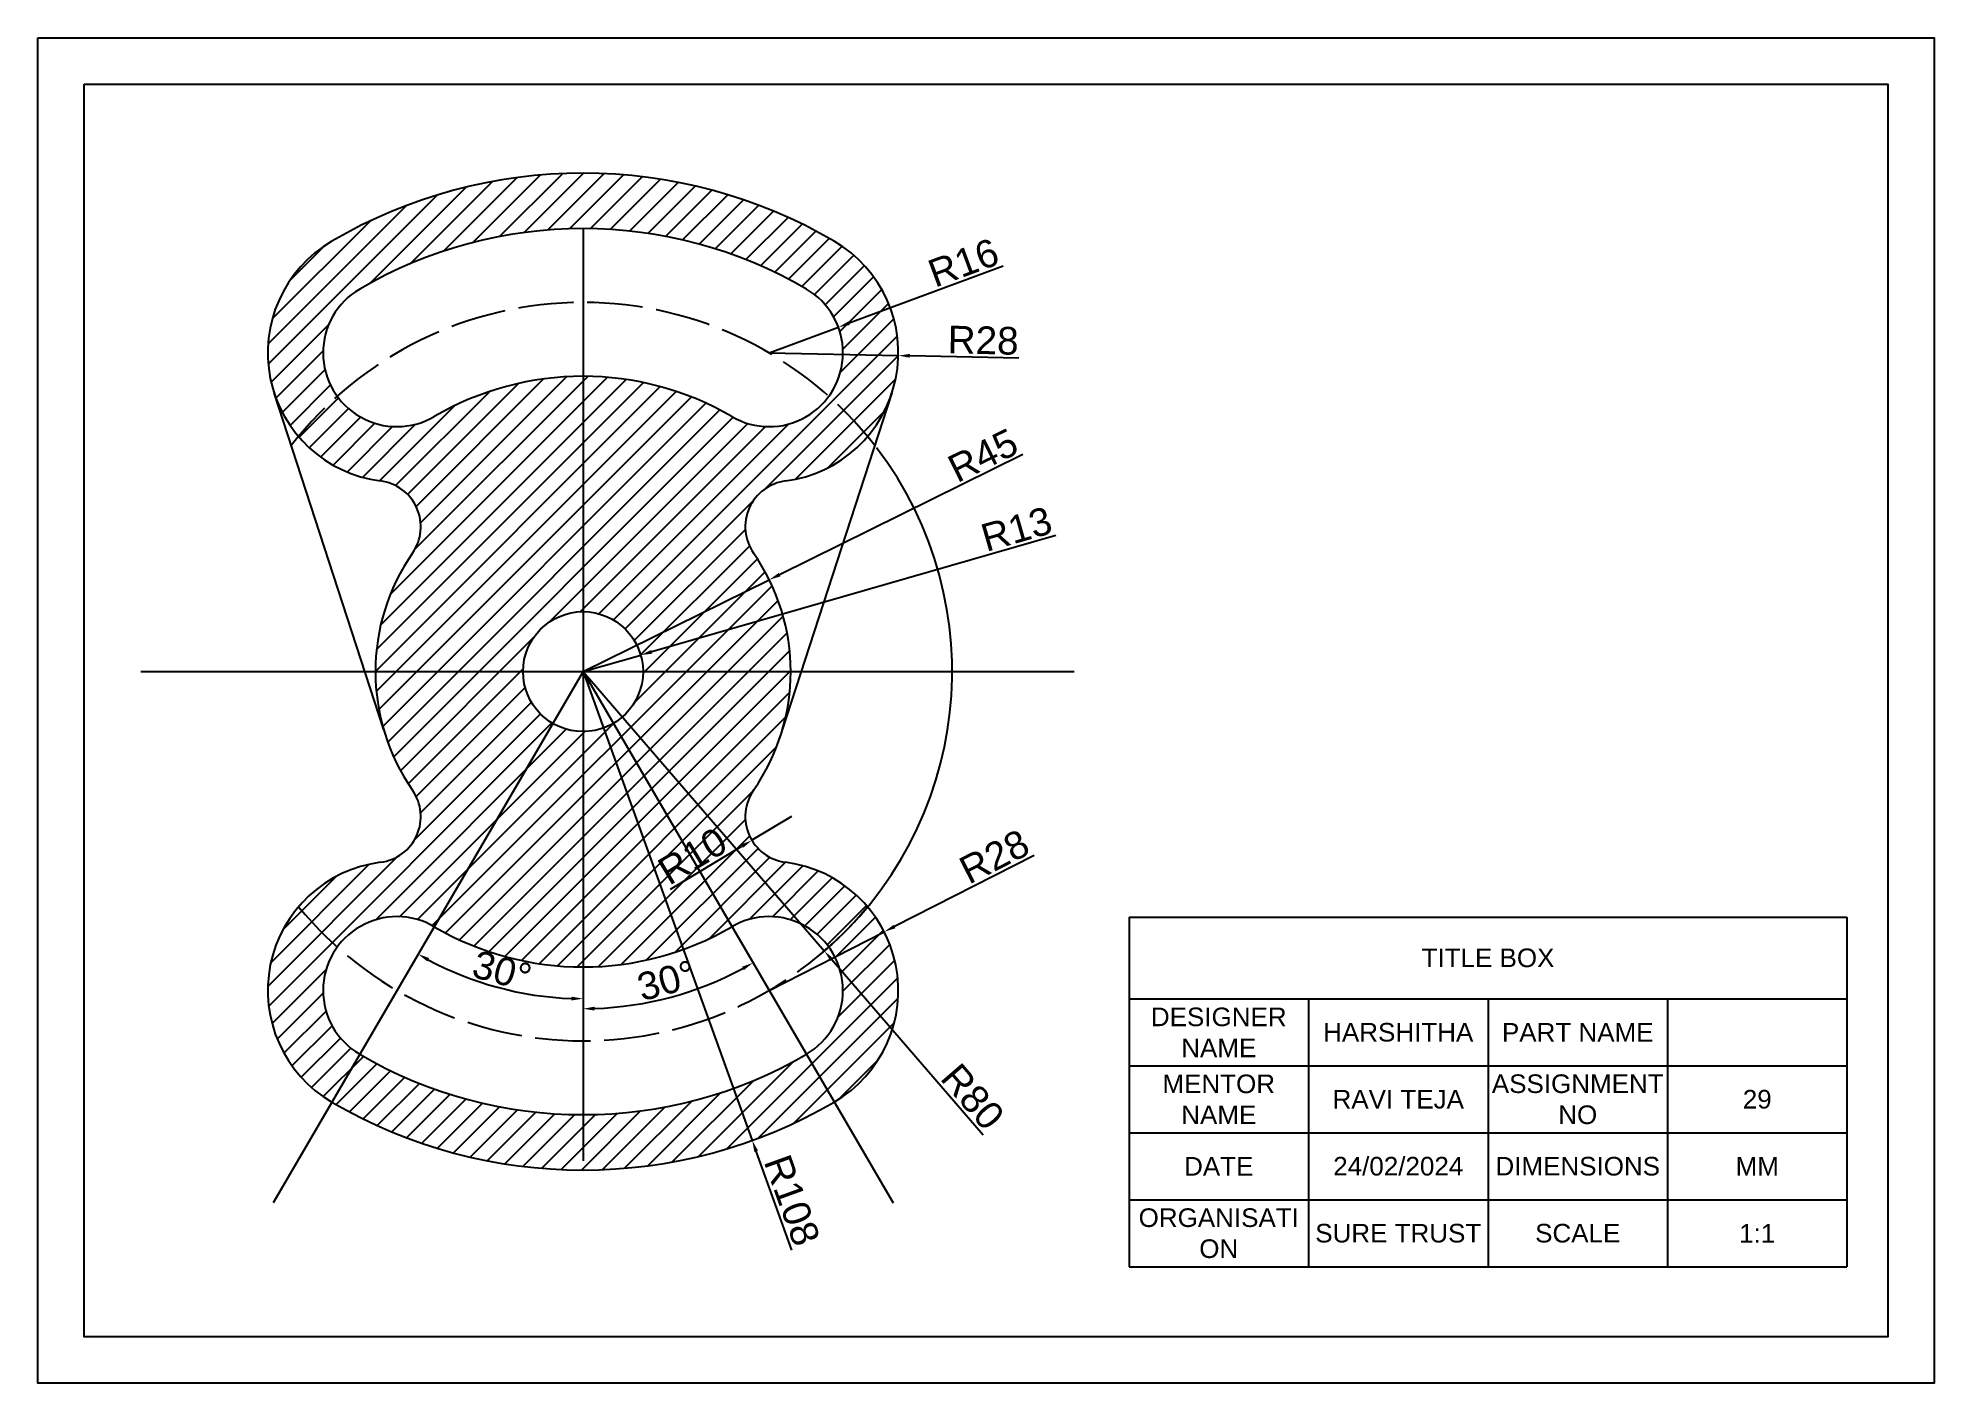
# Model space of a CAD drawing. Header units: millimetres. Extents: x 4157 to 7443, y 1403 to 1817.
# Drawn here: x 6635.3 to 7046.3, y 1468.9 to 1760.3 of the extents above; entities that cross this region are included whole.
import ezdxf

# ---------------------------------------------------------------- set-up
doc = ezdxf.new("R2010")
doc.units = ezdxf.units.MM
doc.linetypes.add('ACAD_ISO02W100', pattern=[15, 12, -3])
doc.styles.get("Standard").update_dxf_attribs({"font": 'arial.ttf'})
doc.dimstyles.new('ISO-25', dxfattribs={"dimtxt": 6, "dimasz": 2.5, "dimexe": 1.25, "dimexo": 0.625, "dimtad": 1, "dimtxsty": 'Standard', "dimcen": 2.5, "dimadec": 0, "dimazin": 0, "dimtfac": 1, "dimtmove": 0, "dimatfit": 3, "dimfxl": 1, "dimarcsym": 0})

msp = doc.modelspace()

# ---------------------------------------------------------------- texts
at = {"attachment_point": 5}
for s, width, insert, char_height in [('TITLE BOX', 155.59638, (6949.596, 1560.974), 4.0316), ('DESIGNER NAME', 38.8991, (6891.247, 1544.847), 4.03163), ('HARSHITHA', 38.8991, (6930.146, 1544.847), 4.0316), ('PART NAME', 38.8991, (6969.045, 1544.847), 4.0316), ('MENTOR NAME', 38.8991, (6891.247, 1530.334), 4.03163), ('ASSIGNMENT NO', 38.8991, (6969.045, 1530.334), 4.03163), ('RAVI TEJA', 38.8991, (6930.146, 1530.334), 4.0316), ('29', 38.8991, (7007.944, 1530.334), 4.0316), ('DATE', 38.8991, (6891.247, 1515.82), 4.0316), ('24/02/2024', 38.8991, (6930.146, 1515.82), 4.0316), ('DIMENSIONS', 38.8991, (6969.045, 1515.82), 4.0316), ('MM', 38.8991, (7007.944, 1515.82), 4.0316), ('ORGANISATI\\PON', 38.8991, (6891.247, 1501.306), 4.0316), ('SURE TRUST', 38.8991, (6930.146, 1501.306), 4.0316), ('SCALE', 38.8991, (6969.045, 1501.306), 4.0316), ('1:1', 38.8991, (7007.944, 1501.306), 4.0316)]:
    msp.add_mtext_dynamic_manual_height_columns(s, width=width, gutter_width=20.158, heights=[0], dxfattribs=dict(at, insert=insert, char_height=char_height))

# ---------------------------------------------------------------- blocks, each defined once
blk = doc.blocks.new('*D49')
at = {"color": 0, "lineweight": -2, "transparency": 16777216}
for p, q in [((6844.5, 1710.87), (6811.16, 1698.53)), ((6793.81, 1692.11), (6808.81, 1697.66))]:
    blk.add_line(p, q, dxfattribs=at)
at = {"color": 0, "transparency": 16777216}
blk.add_solid([(6811.01, 1698.92), (6811.3, 1698.14), (6808.81, 1697.66)], dxfattribs=at)
at = {"layer": 'Defpoints', "color": 0, "transparency": 16777216}
for p in [(6808.81, 1697.66), (6793.81, 1692.11)]:
    blk.add_point(p, dxfattribs=at)
at = {"color": 0, "transparency": 16777216, "insert": (6835.92, 1711.63), "char_height": 6, "attachment_point": 5, "rotation": 20.3151}
blk.add_mtext('R16', dxfattribs=at)
blk = doc.blocks.new('*D50')
at = {"color": 0, "lineweight": -2, "transparency": 16777216}
for p, q in [((6793.81, 1692.11), (6821.8, 1691.51)), ((6847.91, 1690.95), (6824.3, 1691.45))]:
    blk.add_line(p, q, dxfattribs=at)
at = {"color": 0, "transparency": 16777216}
blk.add_solid([(6824.31, 1691.87), (6824.29, 1691.04), (6821.8, 1691.51)], dxfattribs=at)
at = {"layer": 'Defpoints', "color": 0, "transparency": 16777216}
for p in [(6793.81, 1692.11), (6821.8, 1691.51)]:
    blk.add_point(p, dxfattribs=at)
at = {"color": 0, "transparency": 16777216, "insert": (6840.19, 1694.8), "char_height": 6, "attachment_point": 5, "rotation": 358.7757}
blk.add_mtext('R28', dxfattribs=at)
blk = doc.blocks.new('*D51')
at = {"color": 0, "lineweight": -2, "transparency": 16777216}
for p, q in [((6855.92, 1652.51), (6768.37, 1627.31)), ((6753.47, 1623.02), (6765.97, 1626.61))]:
    blk.add_line(p, q, dxfattribs=at)
at = {"color": 0, "transparency": 16777216}
blk.add_solid([(6768.25, 1627.71), (6768.48, 1626.91), (6765.97, 1626.61)], dxfattribs=at)
at = {"layer": 'Defpoints', "color": 0, "transparency": 16777216}
for p in [(6765.97, 1626.61), (6753.47, 1623.02)]:
    blk.add_point(p, dxfattribs=at)
at = {"color": 0, "transparency": 16777216, "insert": (6847.41, 1653.9), "char_height": 6, "attachment_point": 5, "rotation": 16.0611}
blk.add_mtext('R13', dxfattribs=at)
blk = doc.blocks.new('*D52')
at = {"color": 0, "lineweight": -2, "transparency": 16777216}
for p, q in [((6848.78, 1670.04), (6796.07, 1644.03)), ((6753.47, 1623.02), (6793.83, 1642.93))]:
    blk.add_line(p, q, dxfattribs=at)
at = {"color": 0, "transparency": 16777216}
blk.add_solid([(6795.89, 1644.41), (6796.26, 1643.66), (6793.83, 1642.93)], dxfattribs=at)
at = {"layer": 'Defpoints', "color": 0, "transparency": 16777216}
for p in [(6793.83, 1642.93), (6753.47, 1623.02)]:
    blk.add_point(p, dxfattribs=at)
at = {"color": 0, "transparency": 16777216, "insert": (6840.15, 1669.87), "char_height": 6, "attachment_point": 5, "rotation": 26.2578}
blk.add_mtext('R45', dxfattribs=at)
blk = doc.blocks.new('*D53')
at = {"color": 0, "lineweight": -2, "transparency": 16777216}
for p, q in [((6851.22, 1583.19), (6820.98, 1567.78)), ((6793.81, 1553.93), (6818.75, 1566.64))]:
    blk.add_line(p, q, dxfattribs=at)
at = {"color": 0, "transparency": 16777216}
blk.add_solid([(6820.79, 1568.15), (6821.17, 1567.41), (6818.75, 1566.64)], dxfattribs=at)
at = {"layer": 'Defpoints', "color": 0, "transparency": 16777216}
for p in [(6818.75, 1566.64), (6793.81, 1553.93)]:
    blk.add_point(p, dxfattribs=at)
at = {"color": 0, "transparency": 16777216, "insert": (6842.6, 1582.94), "char_height": 6, "attachment_point": 5, "rotation": 27.0076}
blk.add_mtext('R28', dxfattribs=at)
blk = doc.blocks.new('*D54')
at = {"color": 0, "lineweight": -2, "transparency": 16777216}
for p, q in [((6798.63, 1591.62), (6790.06, 1586.47)), ((6772.43, 1575.88), (6787.92, 1585.18))]:
    blk.add_line(p, q, dxfattribs=at)
at = {"color": 0, "transparency": 16777216}
blk.add_solid([(6787.7, 1585.54), (6788.13, 1584.82), (6790.06, 1586.47)], dxfattribs=at)
at = {"layer": 'Defpoints', "color": 0, "transparency": 16777216}
for p in [(6798.63, 1591.62), (6790.06, 1586.47)]:
    blk.add_point(p, dxfattribs=at)
at = {"color": 0, "transparency": 16777216, "insert": (6777.2, 1583.05), "char_height": 6, "attachment_point": 5, "rotation": 31.0053}
blk.add_mtext('R10', dxfattribs=at)
blk = doc.blocks.new('*D55')
at = {"color": 0, "lineweight": -2, "transparency": 16777216}
for p, q in [((6753.47, 1623.02), (6805.77, 1562.47)), ((6840.2, 1522.6), (6807.4, 1560.58))]:
    blk.add_line(p, q, dxfattribs=at)
blk.add_arc((6753.47, 1623.02), 80, 309.9217, 37.3195, dxfattribs=at)
at = {"color": 0, "transparency": 16777216}
blk.add_solid([(6807.72, 1560.85), (6807.08, 1560.31), (6805.77, 1562.47)], dxfattribs=at)
at = {"layer": 'Defpoints', "color": 0, "transparency": 16777216}
for p in [(6753.47, 1623.02), (6805.77, 1562.47)]:
    blk.add_point(p, dxfattribs=at)
at = {"color": 0, "transparency": 16777216, "insert": (6837.91, 1530.9), "char_height": 6, "attachment_point": 5, "rotation": 310.8169}
blk.add_mtext('R80', dxfattribs=at)
blk = doc.blocks.new('*D56')
at = {"color": 0, "lineweight": -2, "transparency": 16777216}
for p, q in [((6753.47, 1623.02), (6790.15, 1521.43)), ((6798.72, 1497.67), (6791, 1519.08))]:
    blk.add_line(p, q, dxfattribs=at)
at = {"color": 0, "transparency": 16777216}
blk.add_solid([(6791.39, 1519.22), (6790.6, 1518.94), (6790.15, 1521.43)], dxfattribs=at)
at = {"layer": 'Defpoints', "color": 0, "transparency": 16777216}
for p in [(6753.47, 1623.02), (6790.15, 1521.43)]:
    blk.add_point(p, dxfattribs=at)
at = {"color": 0, "transparency": 16777216, "insert": (6798.75, 1508.46), "char_height": 6, "attachment_point": 5, "rotation": 289.8503}
blk.add_mtext('R108', dxfattribs=at)
blk = doc.blocks.new('*D57')
at = {"color": 0, "lineweight": -2, "transparency": 16777216}
blk.add_arc((6753.47, 1623.02), 70.87, 241.7455, 267.9788, dxfattribs=at)
at = {"color": 0, "transparency": 16777216}
for points in [[(6719.72, 1560.22), (6720.13, 1560.95), (6717.74, 1561.81)], [(6750.98, 1552.6), (6750.97, 1551.77), (6753.47, 1552.14)]]:
    blk.add_solid(points, dxfattribs=at)
at = {"layer": 'Defpoints', "color": 0, "transparency": 16777216}
for p in [(6753.47, 1719.13), (6753.47, 1623.02), (6729.02, 1556.5), (6753.47, 1517.03), (6686.29, 1507.93)]:
    blk.add_point(p, dxfattribs=at)
at = {"color": 0, "transparency": 16777216, "insert": (6735.93, 1558.17), "char_height": 6, "attachment_point": 5, "rotation": 344.8622}
blk.add_mtext('30°', dxfattribs=at)
blk = doc.blocks.new('*D58')
at = {"color": 0, "lineweight": -2, "transparency": 16777216}
blk.add_arc((6753.47, 1623.02), 73.05, 271.9608, 298.3148, dxfattribs=at)
at = {"color": 0, "transparency": 16777216}
for points in [[(6787.92, 1559.07), (6788.33, 1558.34), (6790.31, 1559.93)], [(6755.98, 1549.59), (6755.97, 1550.42), (6753.47, 1549.96)]]:
    blk.add_solid(points, dxfattribs=at)
at = {"layer": 'Defpoints', "color": 0, "transparency": 16777216}
for p in [(6753.47, 1719.13), (6753.47, 1623.02), (6766.28, 1551.09), (6753.47, 1517.03), (6820.66, 1507.93)]:
    blk.add_point(p, dxfattribs=at)
at = {"color": 0, "transparency": 16777216, "insert": (6771.59, 1556.06), "char_height": 6, "attachment_point": 5, "rotation": 15.1378}
blk.add_mtext('30°', dxfattribs=at)
blk = doc.blocks.new('*T84')
at = {"color": 0, "linetype": 'ByBlock', "lineweight": -2, "transparency": 16777216}
for p, q in [((0, 0), (155.6, 0)), ((0, 0), (0, -75.79)), ((155.6, 0), (155.6, -75.79)), ((0, -17.74), (155.6, -17.74)), ((38.9, -17.74), (38.9, -75.79)), ((77.8, -17.74), (77.8, -75.79)), ((116.7, -17.74), (116.7, -75.79)), ((0, -32.25), (155.6, -32.25)), ((0, -46.77), (155.6, -46.77)), ((0, -61.28), (155.6, -61.28)), ((0, -75.79), (155.6, -75.79))]:
    blk.add_line(p, q, dxfattribs=at)

# ---------------------------------------------------------------- dimensions: what is measured, and where the dimension line sits
for base, line1, line2, picture, middle in [((6729.021, 1556.496), ((6753.474, 1719.127), (6753.474, 1517.033)), ((6753.474, 1623.017), (6686.286, 1507.925)), '*D57', (6735.93, 1558.165)), ((6766.275, 1551.093), ((6753.474, 1623.017), (6820.663, 1507.925)), ((6753.474, 1719.127), (6753.474, 1517.033)), '*D58', (6771.588, 1556.06))]:
    dim = msp.add_angular_dim_2l(base=base, line1=line1, line2=line2, dimstyle='ISO-25')
    dim.commit()
    dim.dimension.update_dxf_attribs({"geometry": picture, "text_midpoint": middle})
for center, mpoint, picture, middle in [((6793.807, 1692.106), (6808.812, 1697.661), '*D49', (6837.196, 1708.169)), ((6793.807, 1692.106), (6821.801, 1691.508), '*D50', (6840.11, 1691.117)), ((6753.474, 1623.017), (6793.831, 1642.926), '*D52', (6841.775, 1666.577)), ((6753.474, 1623.017), (6805.766, 1562.473), '*D55', (6835.115, 1528.492)), ((6753.474, 1623.017), (6765.967, 1626.614), '*D51', (6848.435, 1650.357)), ((6793.807, 1553.929), (6818.754, 1566.644), '*D53', (6844.272, 1579.65))]:
    dim = msp.add_radius_dim(center=center, mpoint=mpoint, dimstyle='ISO-25')
    dim.commit()
    dim.dimension.update_dxf_attribs({"geometry": picture, "text_midpoint": middle, "dimtype": 164})
for center, mpoint, picture, middle in [((6753.474, 1623.017), (6790.147, 1521.434), '*D56', (6798.754, 1508.455)), ((6798.633, 1591.621), (6790.061, 1586.47), '*D54', (6777.205, 1583.046))]:
    dim = msp.add_radius_dim(center=center, mpoint=mpoint, dimstyle='ISO-25')
    dim.commit()
    dim.dimension.update_dxf_attribs({"geometry": picture, "text_midpoint": middle})

# ---------------------------------------------------------------- hatches: boundary and pattern name
h = msp.add_hatch()
h.set_pattern_fill('ANSI31', color=256)
h.set_pattern_definition([(45, (143.4097, 6.096), (-2.245064, 2.245064), [])])
h.paths.add_polyline_path([(6801.874, 1705.924, -0.4438657), (6806.749, 1682.698, -0.0378873), (6815.145, 1673.976, 0.4667256), (6807.924, 1716.287, 0.2705287), (6699.025, 1716.287, 0.4667256), (6691.804, 1673.976, -0.0378873), (6700.2, 1682.698, -0.4438657), (6705.075, 1705.924, -0.2705287)])
h.paths.add_polyline_path([(6753.474, 1687.017, 0.1328761), (6721.208, 1678.288, -0.3851704), (6700.2, 1682.698, 0.0378873), (6691.804, 1673.976, 0.1869208), (6709.586, 1664.333, -0.5629754), (6716.527, 1648.705, 0.1530623), (6708.474, 1623.017), (6740.474, 1623.017, -0.4142136), (6753.474, 1636.017)])
h.paths.add_polyline_path([(6797.363, 1664.333, 0.1869208), (6815.145, 1673.976, 0.0378873), (6806.749, 1682.698, -0.3851704), (6785.741, 1678.288, 0.1328761), (6753.474, 1687.017), (6753.474, 1636.017, -0.4142136), (6766.474, 1623.017), (6798.474, 1623.017, 0.1530623), (6790.422, 1648.705, -0.5629754)])
h.paths.add_polyline_path([(6798.474, 1623.017), (6766.474, 1623.017, -0.2666607), (6760.028, 1611.79), (6785.741, 1567.746, -0.3851705), (6806.749, 1563.336, 0.0378873), (6815.145, 1572.059, 0.1869208), (6797.363, 1581.702, -0.5629754), (6790.422, 1597.329, 0.1530623)])
h.paths.add_polyline_path([(6746.92, 1611.79, -0.2666607), (6740.474, 1623.017), (6708.474, 1623.017, 0.1530623), (6716.527, 1597.329, -0.5629754), (6709.586, 1581.702, 0.1869208), (6691.804, 1572.059, 0.0378873), (6700.2, 1563.336, -0.3851705), (6721.208, 1567.746)])
h.paths.add_polyline_path([(6705.075, 1540.111), (6699.025, 1529.747, 0.2705287), (6807.924, 1529.747), (6801.874, 1540.111, -0.2705287)])
h.paths.add_polyline_path([(6691.804, 1572.059, 0.4667256), (6699.025, 1529.747), (6705.075, 1540.111, -0.4438659), (6700.2, 1563.336, -0.0378873)])
h.paths.add_polyline_path([(6815.145, 1572.059, -0.0378873), (6806.749, 1563.336, -0.4438659), (6801.874, 1540.111), (6807.924, 1529.747, 0.4667256)])
h.paths.add_polyline_path([(6753.474, 1610.017, -0.1328761), (6746.92, 1611.79), (6721.208, 1567.746, 0.1328761), (6753.474, 1559.017)])
h.paths.add_polyline_path([(6760.028, 1611.79, -0.1328761), (6753.474, 1610.017), (6753.474, 1559.017, 0.1328761), (6785.741, 1567.746)])

# ---------------------------------------------------------------- linework, layer by layer
for p, q in [((6753.474, 1719.127), (6753.474, 1517.033)), ((6710.282, 1610.392), (6686.515, 1683.444)), ((6796.667, 1610.392), (6820.433, 1683.444)), ((6657.616, 1623.017), (6859.874, 1623.017)), ((6753.474, 1623.017), (6686.286, 1507.925)), ((6753.474, 1623.017), (6820.663, 1507.925))]:
    msp.add_line(p, q)
for points in [[(6635.336, 1760.345), (7046.269, 1760.345), (7046.269, 1468.85), (6635.336, 1468.85)], [(6645.336, 1750.345), (7036.269, 1750.345), (7036.269, 1478.85), (6645.336, 1478.85)]]:
    msp.add_lwpolyline(points, close=True)
msp.add_circle((6753.474, 1623.017), 13)
for centre, radius, start, end in [((6753.474, 1623.017), 108, 59.72439, 120.27561), ((6753.474, 1623.017), 96, 59.72439, 120.27561), ((6713.142, 1692.106), 28, 120.27561, 262.70464), ((6793.807, 1692.106), 28, 277.29536, 59.72439), ((6713.142, 1692.106), 16, 120.27549, 300.27564), ((6793.807, 1692.106), 16, 239.72436, 59.72443), ((6753.474, 1623.017), 64, 59.72439, 120.27561), ((6708.316, 1654.414), 10, 325.19087, 82.70464), ((6798.633, 1654.414), 10, 97.29536, 214.80913), ((6753.474, 1623.017), 45, 145.19087, 214.80913), ((6753.474, 1623.017), 45, 325.19087, 34.80913), ((6708.316, 1591.621), 10, 277.29536, 34.80913), ((6798.633, 1591.621), 10, 145.19087, 262.70464), ((6713.142, 1553.929), 28, 97.29536, 239.72439), ((6793.807, 1553.929), 28, 300.27561, 82.70464), ((6713.142, 1553.929), 16, 59.72436, 239.72451), ((6793.807, 1553.929), 16, 300.27557, 120.27564), ((6753.474, 1623.017), 64, 239.72439, 300.27561), ((6753.474, 1623.017), 96, 239.72439, 300.27561), ((6753.474, 1623.017), 108, 239.72439, 300.27561)]:
    msp.add_arc(centre, radius, start, end)
at = {"linetype": 'ACAD_ISO02W100'}
for start, end in [(37.76714, 142.23285), (219.56708, 320.43292)]:
    msp.add_arc((6753.474, 1623.017), 80, start, end, dxfattribs=at)

# ---------------------------------------------------------------- block references
msp.add_blockref('*T84', (6871.798, 1569.844))

msp.set_redraw_order([(e.dxf.handle, doc.entitydb.next_handle()) for e in msp.query("TEXT MTEXT ATTDEF DIMENSION ARC_DIMENSION")])  # texts and dimensions are drawn at this point

doc.saveas('drawing.dxf')
